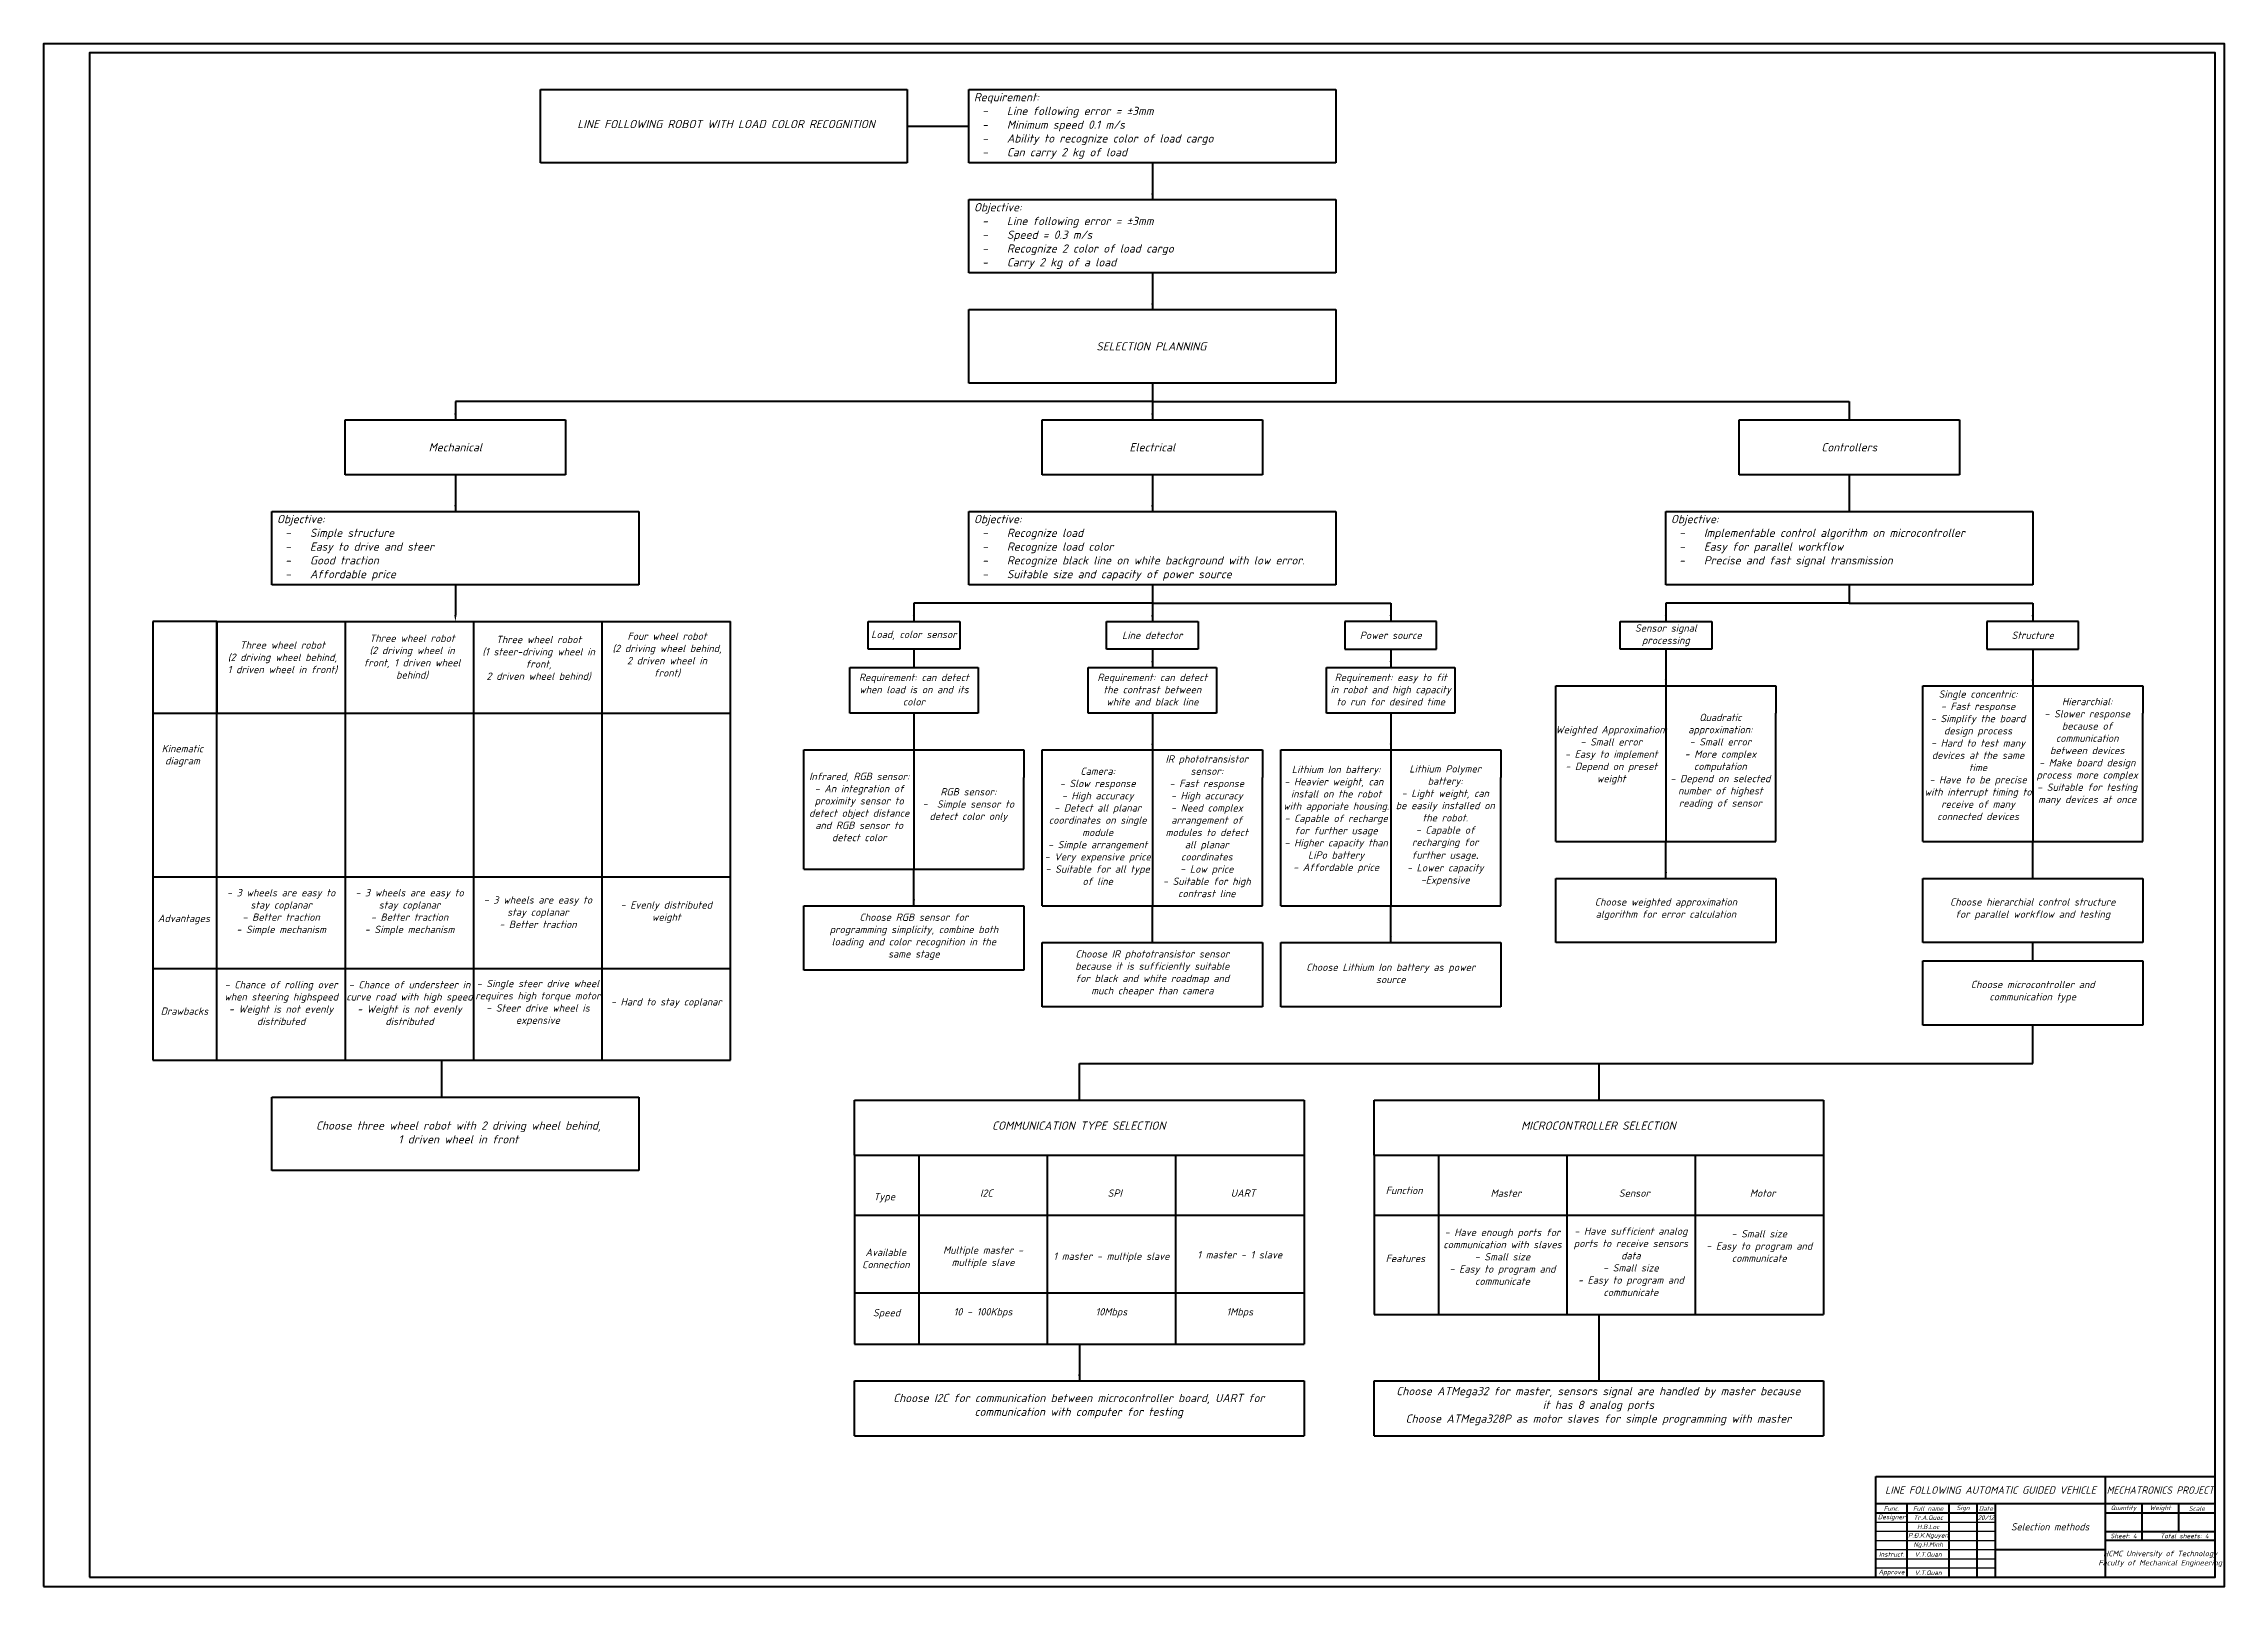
# Model space of a CAD drawing. Header units: millimetres. Extents: x -455 to 3881, y -6720 to -2691.
# Drawn here: x 0 to 1189, y -3532 to -2691 of the extents above; entities that cross this region are included whole.
import ezdxf

# ---------------------------------------------------------------- set-up
doc = ezdxf.new("R2010")
doc.units = ezdxf.units.MM
doc.header["$LTSCALE"] = 3
for name, color, linetype, lineweight in [('_u', 7, 'Continuous', 0), ('AM_0', 7, 'Continuous', 50), ('Basic', 7, 'Continuous', 50), ('Thin', 3, 'Continuous', 25)]:
    doc.layers.add(name, color=color, linetype=linetype, lineweight=lineweight)
doc.styles.get("Standard").update_dxf_attribs({"font": 'isocpeui.ttf'})

msp = doc.modelspace()

# ---------------------------------------------------------------- texts
at = {"layer": '_u', "char_height": 4, "attachment_point": 5}
for s, insert in [('\\pxqc;\\P- 3 wheels are easy to stay coplanar\\P- Better traction\\P- Simple mechanism', (129.5, -3160.7)), ('\\pxqc;\\P- 3 wheels are easy to stay coplanar\\P- Better traction\\P- Simple mechanism', (199.5, -3160.7)), ('\\pxqc;\\P- 3 wheels are easy to stay coplanar\\P- Better traction', (269.5, -3160.7)), ('\\pxqc;\\P- Evenly distributed weight', (339.5, -3160.7)), ('\\pxqc;Multiple master - multiple slave', (512.2, -3352.2)), ('\\pxqc;1 master - multiple slave', (582.2, -3352.2)), ('\\pxqc;1 master - 1 slave', (652.2, -3350.8))]:
    msp.add_mtext_dynamic_manual_height_columns(s, width=60.611, gutter_width=12.5, heights=[50], dxfattribs=dict(at, insert=insert))
at = {"layer": 'AM_0'}
for s, width, heights, insert, char_height, attachment_point in [('Requirement:\\P\\pxi-3,l4,t4;-^ILine following error = %%P3mm\\P-^IMinimum speed 0.1 m/s\\P-^IAbility to recognize color of load cargo\\P-^ICan carry 2 kg of load', 197.348, [39.2], (507.2, -2717.5), 4.5, 1), ('LINE FOLLOWING ROBOT WITH LOAD COLOR RECOGNITION', 193.547, [0], (372.1, -2734.4), 4.5, 5), ('Objective:\\P\\pxi-3,l4,t4;-^ILine following error = %%P3mm\\P-^ISpeed = 0.3 m/s\\P-^IRecognize 2 color of load cargo\\P-^ICarry 2 kg of a load', 193.547, [39.2], (507.2, -2777.5), 4.5, 1), ('SELECTION PLANNING', 193.547, [39.2], (603.9, -2855.6), 4.5, 5), ('Mechanical ', 120, [30], (224.5, -2910.6), 4.5, 5), ('Electrical', 120, [30], (604.5, -2910.6), 4.5, 5), ('Controllers', 120, [30], (984.5, -2910.6), 4.5, 5), ('Objective:\\P\\pxi-3,l4,t4;-^ISimple structure\\P-^IEasy to drive and steer\\P-^IGood traction\\P-^IAffordable price', 193.547, [39.2], (127.2, -2947.5), 4.5, 1), ('Objective:\\P\\pxi-3,l4,t4;-^IRecognize load \\P-^IRecognize load color\\P-^IRecognize black line on white background with low error.\\P-^ISuitable size and capacity of power source', 193.547, [39.2], (507.2, -2947.5), 4.5, 1), ('Objective:\\P\\pxi-3,l4,t4;-^IImplementable control algorithm on microcontroller\\P-^IEasy for parallel workflow\\P-^IPrecise and fast signal transmission', 193.547, [39.2], (887.2, -2947.5), 4.5, 1), ('Sensor signal processing', 50, [0], (884.5, -3013.1), 4, 5), ('\\pxqc;Three wheel robot \\P(2 driving wheel behind, \\P1 driven wheel in front)', 64.471, [50], (130.2, -3025.3), 4, 5), ('Three wheel robot \\P(2 driving wheel in front, 1 driven wheel behind)', 60, [40], (200.9, -3024.9), 4, 5), ('Three wheel robot \\P(1 steer-driving wheel in front, \\P2 driven wheel behind)', 64.715, [40], (269.9, -3025.6), 4, 5), ('Four wheel robot \\P(2 driving wheel behind, 2 driven wheel in front)', 60, [0], (339.9, -3023.8), 4, 5), ('Load, color sensor', 50, [0], (474.5, -3013.1), 4, 5), ('Line detector', 50, [0], (604.5, -3013.1), 4, 5), ('Power source', 50, [0], (734.5, -3013.1), 4, 5), ('Structure', 50, [0], (1084.5, -3013.1), 4, 5), ('Requirement: can detect when load is on and its color', 65, [28.1], (474.5, -3042.7), 4, 5), ('Requirement: can detect the contrast between white and black line', 65, [28.1], (604.5, -3042.7), 4, 5), ('Requirement: easy to fit in robot and high capacity to run for desired time ', 67.46, [28.1], (734.5, -3042.7), 4, 5), ('Single concentric:\\P- Fast response\\P- Simplify the board design process\\P- Hard to test many devices at the same time\\P- Have to be precise with interrupt timing to receive of many connected devices', 60, [0], (1054.7, -3078.5), 4, 5), ('Hierarchial:\\P- Slower response because of communication between devices\\P- Make board design process more complex\\P- Suitable for testing many devices at once', 55.275, [0], (1114.2, -3076.5), 4, 5), ('Weighted Approximation:\\P- Small error\\P- Easy to implement\\P- Depend on preset weight', 60, [0], (854.7, -3078.5), 4, 5), ('Quadratic approximation:\\P- Small error\\P- More complex computation\\P- Depend on selected number of highest reading of sensor', 55.275, [0], (914.2, -3081.8), 4, 5), ('Kinematic\\Pdiagram', 35.23, [52.7], (75.7, -3078.8), 4, 5), ('IR phototransistor sensor:\\P- Fast response\\P- High accuracy\\P- Need complex arrangement of modules to detect all planar coordinates\\P- Low price\\P- Suitable for high contrast line', 50, [0], (634.2, -3117.2), 4, 5), ('Infrared, RGB sensor:\\P- An integration of proximity sensor to detect object distance and RGB sensor to detect color', 60, [0], (444.7, -3106.7), 4, 5), ('Camera:^J- Slow response\\P- High accuracy \\P- Detect all planar coordinates on single module^J- Simple arrangement\\P- Very expensive price\\P- Suitable for all type of line', 60, [0], (574.7, -3117.2), 4, 5), ('Lithium Ion battery:\\P- Heavier weight, can  install on the robot with apporiate housing.\\P- Capable of recharge for further usage\\P- Higher capacity than LiPo battery\\P- Affordable price', 60, [0], (704.7, -3113.5), 4, 5), ('Lithium Polymer battery:\\P- Light weight, can be easily installed on the robot.\\P- Capable of recharging for further usage{\\fTimes New Roman|b0|i0|c0|p18;\\H1.08333x;.}\\P- Lower capacity\\P-Expensive', 55.275, [0], (764.2, -3116.8), 4, 5), ('RGB sensor:\\P-  Simple sensor to detect color only ', 50, [0], (504.2, -3105.7), 4, 5), ('Choose weighted approximation algorithm for error calculation', 92.5, [41.9], (884.5, -3162.4), 4, 5), ('Choose hierarchial control structure for parallel workflow and testing', 92.5, [41.9], (1084.5, -3162.4), 4, 5), ('\\pxqc;Advantages', 34.495, [52.7], (76.5, -3168), 4, 5), ('Choose RGB sensor for programming simplicity, combine both loading and color recognition in the same stage', 92.5, [41.9], (474.5, -3177.4), 4, 5), ('Choose IR phototransistor sensor because it is sufficiently suitable for black and white roadmap and much cheaper than camera', 92.5, [41.9], (604.5, -3197.4), 4, 5), ('Choose Lithium Ion battery as power source', 92.5, [41.9], (734.5, -3197.4), 4, 5), ('\\P\\pxqc;- Chance of rolling over when steering highspeed\\P- Weight is not evenly distributed', 70, [0], (129.5, -3210.2), 4, 5), ('\\P- Chance of understeer in curve road with high speed\\P\\pxqc;- Weight is not evenly distributed', 70, [0], (199.5, -3210.2), 4, 5), ('\\P- Single steer drive wheel requires high torque motor\\P- Steer drive wheel is expensive ', 70, [0], (269.5, -3210.2), 4, 5), ('Choose microcontroller and communication type', 92.5, [41.9], (1084.5, -3207.4), 4, 5), ('\\pxqc;Drawbacks', 34.127, [52.7], (76.8, -3218), 4, 5), ('\\P\\pxqc;- Hard to stay coplanar', 70, [0], (339.5, -3210.2), 4, 5), ('\\pxi-3,l4,t4;Choose three wheel robot with 2 driving wheel behind, \\P1 driven wheel in front', 193.547, [39.2], (223.9, -3284.1), 4.5, 5), ('COMMUNICATION TYPE SELECTION', 221.896, [23.5], (564.4, -3280.4), 4.5, 5), ('MICROCONTROLLER SELECTION', 221.896, [23.5], (847.7, -3280.4), 4.5, 5), ('\\pxqc;Type', 35.23, [52.7], (458.4, -3319.7), 4, 5), ('\\pxqc;I2C', 55.763, [52.7], (514, -3317.2), 4, 5), ('\\pxqc;SPI', 55.763, [52.7], (584, -3317.2), 4, 5), ('\\pxqc;UART', 55.763, [52.7], (654, -3317.2), 4, 5), ('\\pxqc;Function', 35.23, [52.7], (741.8, -3315.7), 4, 5), ('\\pxqc;Master', 55.763, [52.7], (797.3, -3317.2), 4, 5), ('\\pxqc;Sensor', 55.763, [52.7], (867.3, -3317.2), 4, 5), ('Motor', 55.763, [52.7], (937.3, -3317.2), 4, 5), ('\\pxqc;- Have enough ports for communication with slaves\\P- Small size\\P- Easy to program and communicate', 70.275, [73.1], (795.4, -3351.9), 4, 5), ('\\pxqc;- Have sufficient analog ports to receive sensors data\\P- Small size\\P- Easy to program and communicate', 70.275, [73.1], (865.4, -3354.6), 4, 5), ('\\P\\pxqc;- Small size\\P- Easy to program and communicate', 70.275, [73.1], (935.4, -3342.7), 4, 5), ('\\pxqc;Available Connection ', 34.495, [52.7], (459.2, -3352.8), 4, 5), ('\\pxqc;Features ', 34.495, [52.7], (742.5, -3352.8), 4, 5), ('\\pxqc;Speed', 34.127, [52.7], (459.6, -3383), 4, 5), ('\\pxqc;10 - 100Kbps ', 70, [0], (512.2, -3382.5), 4, 5), ('\\pxqc;10Mbps', 70, [0], (582.2, -3382.5), 4, 5), ('1Mbps', 70, [0], (652.2, -3382.5), 4, 5), ('Choose ATMega32 for master, sensors signal are handled by master because it has 8 analog ports\\PChoose ATMega328P as motor slaves for simple programming with master', 221.896, [23.5], (847.7, -3433.3), 4.5, 5), ('Choose I2C for communication between microcontroller board, UART for communication with computer for testing', 221.896, [23.5], (564.4, -3433.3), 4.5, 5)]:
    msp.add_mtext_dynamic_manual_height_columns(s, width=width, gutter_width=12.5, heights=heights, dxfattribs=dict(at, insert=insert, char_height=char_height, attachment_point=attachment_point))
at = {"layer": 'Basic', "attachment_point": 4}
for s, insert, char_height, width in [('\\pxqc;LINE FOLLOWING AUTOMATIC GUIDED VEHICLE', (999, -3479.1), 4, 125), ('\\pxqc;{\\fTCVN 7284|b0|i1|c0|p34;MECHATRONICS PROJECT}', (1124, -3479.1), 4, 60), ('\\pxqc;{\\fTCVN 7284|b0|i1|c0|p34;Designer}', (999, -3494.1), 2.5, 17), ('\\pxqc;{\\fTCVN 7284|b0|i1|c0|p34;Func.}', (999, -3489.1), 2.5, 17), ('\\pxqc;{\\fTCVN 7284|b0|i1|c0|p34;Full name}', (1016, -3489.1), 2.5, 23), ('\\pxqc;Tr.A.Quoc', (1016, -3494.1), 2.5, 23), ('\\pxqc;{\\fTCVN 7284|b0|i1|c0|p34;Sign}', (1039, -3489.1), 2.5, 15), ('\\A1;\\pxqc;20/12', (1054, -3494.1), 2.5, 10), ('\\pxqc;{\\fTCVN 7284|b0|i1|c0|p34;Date}', (1054, -3489.1), 2.5, 10), ('\\pxqc;{\\fTCVN 7284|b0|i1|c0|p34;Quantity}', (1124, -3489.1), 2.5, 20), ('\\pxqc;{\\fTCVN 7284|b0|i1|c0|p34;Weight}', (1144, -3489.1), 2.5, 20), ('\\pxqc;{\\fTCVN 7284|b0|i1|c0|p34;Scale}', (1164, -3489.1), 2.5, 20), ('\\pxqc;P.Đ.K.Nguyen', (1016, -3504.1), 2.5, 23), ('\\pxqc;{\\fTCVN 7284|b0|i1|c0|p34;Ng.H.Minh}', (1016, -3509.1), 2.5, 23), ('\\pxqc;{\\fTCVN 7284|b0|i1|c0|p34;H.B.Loc}', (1016, -3499.1), 2.5, 23), ('\\pxqc;{\\fTCVN 7284|b0|i1|c0|p34;Selection methods}', (1064, -3499.1), 4, 60), ('\\pxqc;{\\fTCVN 7284|b0|i1|c0|p34;Sheet: 4}', (1124, -3504.1), 2.5, 20), ('\\pxql;{\\fTCVN 7284|b0|i1|c0|p34;^ITotal sheets: 4}', (1144, -3504.1), 2.5, 40), ('\\pxqc;Instruct.', (999, -3514.1), 2.5, 17), ('\\pxqc;{\\fTCVN 7284|b0|i1|c0|p34;V.T.Quan}', (1016, -3514.1), 2.5, 23), ('\\pxqc;{\\fTCVN 7284|b0|i1|c0|p34;HCMC University of Technology^JFaculty of Mechanical Engineering}', (1124, -3516.6), 3, 60), ('\\pxqc;{\\fTCVN 7284|b0|i1|c0|p34;Approve}', (999, -3524.1), 2.5, 17), ('\\pxqc;{\\fTCVN 7284|b0|i1|c0|p34;V.T.Quan}', (1016, -3524.1), 2.5, 23)]:
    msp.add_mtext(s, dxfattribs=dict(at, insert=insert, char_height=char_height, width=width))

# ---------------------------------------------------------------- blocks, each defined once
blk = doc.blocks.new('muitenxuong')
at = {"layer": 'AM_0'}
blk.add_solid([(0.6, 3.5), (0, 0), (-0.6, 3.5)], dxfattribs=at)
blk = doc.blocks.new('muitenphai')
at = {"layer": 'AM_0'}
blk.add_solid([(-3.5, 0.6), (0, 0), (-3.5, -0.6)], dxfattribs=at)

# ---------------------------------------------------------------- linework, layer by layer
at = {"layer": 'AM_0'}
for p, q in [((270.9, -2715.6), (470.9, -2715.6)), ((270.9, -2755.6), (270.9, -2715.6)), ((470.9, -2715.6), (470.9, -2755.6)), ((504.5, -2715.6), (704.5, -2715.6)), ((504.5, -2755.6), (504.5, -2715.6)), ((704.5, -2715.6), (704.5, -2755.6)), ((470.9, -2735.6), (504.5, -2735.6)), ((470.9, -2755.6), (270.9, -2755.6)), ((704.5, -2755.6), (504.5, -2755.6)), ((604.5, -2755.6), (604.5, -2775.6)), ((504.5, -2775.6), (704.5, -2775.6)), ((504.5, -2815.6), (504.5, -2775.6)), ((704.5, -2775.6), (704.5, -2815.6)), ((704.5, -2815.6), (504.5, -2815.6)), ((604.5, -2815.6), (604.5, -2835.6)), ((504.5, -2835.6), (704.5, -2835.6)), ((504.5, -2875.6), (504.5, -2835.6)), ((704.5, -2835.6), (704.5, -2875.6)), ((704.5, -2875.6), (504.5, -2875.6)), ((604.5, -2875.6), (604.5, -2895.6)), ((604.5, -2885.6), (224.5, -2885.6)), ((224.5, -2885.6), (224.5, -2895.6)), ((604.5, -2885.6), (984.5, -2885.6)), ((984.5, -2885.6), (984.5, -2895.6)), ((164.5, -2895.6), (284.5, -2895.6)), ((164.5, -2925.6), (164.5, -2895.6)), ((284.5, -2895.6), (284.5, -2925.6)), ((544.5, -2895.6), (664.5, -2895.6)), ((544.5, -2925.6), (544.5, -2895.6)), ((664.5, -2895.6), (664.5, -2925.6)), ((924.5, -2895.6), (1044.5, -2895.6)), ((924.5, -2925.6), (924.5, -2895.6)), ((1044.5, -2895.6), (1044.5, -2925.6)), ((284.5, -2925.6), (164.5, -2925.6)), ((224.5, -2925.6), (224.5, -2945.6)), ((664.5, -2925.6), (544.5, -2925.6)), ((604.5, -2925.6), (604.5, -2945.6)), ((1044.5, -2925.6), (924.5, -2925.6)), ((984.5, -2925.6), (984.5, -2945.6)), ((124.5, -2945.6), (324.5, -2945.6)), ((124.5, -2985.6), (124.5, -2945.6)), ((324.5, -2945.6), (324.5, -2985.6)), ((504.5, -2945.6), (704.5, -2945.6)), ((504.5, -2985.6), (504.5, -2945.6)), ((704.5, -2945.6), (704.5, -2985.6)), ((884.5, -2945.6), (1084.5, -2945.6)), ((884.5, -2985.6), (884.5, -2945.6)), ((1084.5, -2945.6), (1084.5, -2985.6)), ((324.5, -2985.6), (124.5, -2985.6)), ((224.5, -2985.6), (224.5, -3002.1)), ((604.5, -2995.6), (474.5, -2995.6)), ((474.5, -2995.6), (474.5, -3005.6)), ((704.5, -2985.6), (504.5, -2985.6)), ((604.5, -2985.6), (604.5, -2995.6)), ((604.5, -2995.6), (734.5, -2995.6)), ((604.5, -2995.6), (604.5, -3005.6)), ((734.5, -2995.6), (734.5, -3005.6)), ((1084.5, -2985.6), (884.5, -2985.6)), ((984.5, -2995.6), (884.5, -2995.6)), ((884.5, -2995.6), (884.5, -3005.6)), ((984.5, -2985.6), (984.5, -2995.6)), ((984.5, -2995.6), (1084.5, -2995.6)), ((1084.5, -2995.6), (1084.5, -3005.6)), ((94.5, -3005.6), (59.5, -3005.6)), ((59.5, -3005.6), (59.5, -3244.8)), ((94.5, -3005.6), (164.5, -3005.6)), ((94.5, -3244.8), (94.5, -3005.6)), ((94.5, -3005.6), (94.5, -3055.6)), ((164.5, -3005.6), (234.5, -3005.6)), ((164.5, -3005.6), (164.5, -3244.8)), ((234.5, -3005.6), (304.5, -3005.6)), ((234.5, -3244.8), (234.5, -3005.6)), ((304.5, -3005.6), (374.5, -3005.6)), ((304.5, -3244.7), (304.5, -3005.6)), ((374.5, -3244.8), (374.5, -3005.6)), ((449.5, -3005.6), (499.5, -3005.6)), ((449.5, -3020.6), (449.5, -3005.6)), ((499.5, -3005.6), (499.5, -3020.6)), ((579.5, -3005.6), (629.5, -3005.6)), ((579.5, -3020.6), (579.5, -3005.6)), ((629.5, -3005.6), (629.5, -3020.6)), ((759.5, -3005.6), (709.5, -3005.6)), ((709.5, -3005.6), (709.5, -3020.6)), ((759.5, -3020.6), (759.5, -3005.6)), ((859.5, -3005.6), (909.5, -3005.6)), ((859.5, -3020.6), (859.5, -3005.6)), ((909.5, -3005.6), (909.5, -3020.6)), ((1109.5, -3005.6), (1059.5, -3005.6)), ((1059.5, -3005.6), (1059.5, -3020.6)), ((1109.5, -3020.6), (1109.5, -3005.6)), ((439.5, -3030.6), (509.5, -3030.6)), ((439.5, -3055.6), (439.5, -3030.6)), ((499.5, -3020.6), (449.5, -3020.6)), ((474.5, -3020.6), (474.5, -3030.6)), ((509.5, -3030.6), (509.5, -3055.6)), ((569.5, -3030.6), (639.5, -3030.6)), ((569.5, -3055.6), (569.5, -3030.6)), ((629.5, -3020.6), (579.5, -3020.6)), ((604.5, -3020.6), (604.5, -3030.6)), ((639.5, -3030.6), (639.5, -3055.6)), ((699.5, -3030.6), (769.5, -3030.6)), ((699.5, -3055.6), (699.5, -3030.6)), ((709.5, -3020.6), (759.5, -3020.6)), ((734.5, -3020.6), (734.5, -3030.6)), ((769.5, -3030.6), (769.5, -3055.6)), ((909.5, -3020.6), (859.5, -3020.6)), ((884.5, -3020.6), (884.5, -3040.6)), ((1059.5, -3020.6), (1109.5, -3020.6)), ((1084.5, -3020.6), (1084.5, -3040.6)), ((824.5, -3040.6), (874.5, -3040.6)), ((824.5, -3055.6), (824.5, -3040.6)), ((874.5, -3040.6), (944.5, -3040.6)), ((884.5, -3040.6), (884.5, -3125.6)), ((944.5, -3040.6), (944.5, -3055.6)), ((1024.5, -3040.6), (1074.5, -3040.6)), ((1024.5, -3055.6), (1024.5, -3040.6)), ((1074.5, -3040.6), (1144.5, -3040.6)), ((1084.5, -3040.6), (1084.5, -3125.6)), ((1144.5, -3040.6), (1144.5, -3055.6)), ((59.5, -3055.6), (374.5, -3055.6)), ((509.5, -3055.6), (439.5, -3055.6)), ((474.5, -3055.6), (474.5, -3075.6)), ((639.5, -3055.6), (569.5, -3055.6)), ((604.5, -3055.6), (604.5, -3075.6)), ((769.5, -3055.6), (699.5, -3055.6)), ((734.5, -3055.6), (734.5, -3075.6)), ((824.5, -3125.6), (824.5, -3055.6)), ((944.5, -3125.6), (944.5, -3055.6)), ((1024.5, -3125.6), (1024.5, -3055.6)), ((1144.5, -3125.6), (1144.5, -3055.6)), ((414.5, -3075.6), (464.5, -3075.6)), ((414.5, -3090.6), (414.5, -3075.6)), ((464.5, -3075.6), (534.5, -3075.6)), ((474.5, -3075.6), (474.5, -3140.6)), ((534.5, -3075.6), (534.5, -3090.6)), ((544.5, -3075.6), (604.5, -3075.6)), ((544.5, -3090.6), (544.5, -3075.6)), ((604.5, -3075.6), (664.5, -3075.6)), ((604.5, -3075.6), (604.5, -3160.6)), ((664.5, -3075.6), (664.5, -3090.6)), ((674.5, -3075.6), (724.5, -3075.6)), ((674.5, -3090.6), (674.5, -3075.6)), ((724.5, -3075.6), (794.5, -3075.6)), ((734.5, -3075.6), (734.5, -3160.6)), ((794.5, -3075.6), (794.5, -3090.6)), ((414.5, -3140.6), (414.5, -3090.6)), ((534.5, -3140.6), (534.5, -3090.6)), ((544.5, -3160.6), (544.5, -3090.6)), ((664.5, -3160.6), (664.5, -3090.6)), ((674.5, -3160.6), (674.5, -3090.6)), ((794.5, -3160.6), (794.5, -3090.6)), ((824.5, -3125.6), (884.5, -3125.6)), ((884.5, -3125.6), (944.5, -3125.6)), ((884.5, -3145.6), (884.5, -3125.6)), ((1024.5, -3125.6), (1084.5, -3125.6)), ((1084.5, -3125.6), (1144.5, -3125.6)), ((1084.5, -3145.6), (1084.5, -3125.6)), ((59.5, -3144.8), (374.5, -3144.8)), ((414.5, -3140.6), (464.5, -3140.6)), ((464.5, -3140.6), (534.5, -3140.6)), ((474.5, -3160.6), (474.5, -3140.6)), ((824.5, -3145.6), (944.5, -3145.6)), ((824.5, -3180.6), (824.5, -3145.6)), ((944.5, -3145.6), (944.5, -3180.6)), ((1024.5, -3145.6), (1144.5, -3145.6)), ((1024.5, -3180.6), (1024.5, -3145.6)), ((1144.5, -3145.6), (1144.5, -3180.6)), ((414.5, -3160.6), (534.5, -3160.6)), ((414.5, -3195.6), (414.5, -3160.6)), ((534.5, -3160.6), (534.5, -3195.6)), ((544.5, -3160.6), (594.5, -3160.6)), ((594.5, -3160.6), (664.5, -3160.6)), ((604.5, -3180.6), (604.5, -3160.6)), ((674.5, -3160.6), (734.5, -3160.6)), ((734.5, -3160.6), (794.5, -3160.6)), ((734.5, -3180.6), (734.5, -3160.6)), ((544.5, -3180.6), (664.5, -3180.6)), ((544.5, -3215.6), (544.5, -3180.6)), ((664.5, -3180.6), (664.5, -3215.6)), ((674.5, -3180.6), (794.5, -3180.6)), ((674.5, -3215.6), (674.5, -3180.6)), ((794.5, -3180.6), (794.5, -3215.6)), ((944.5, -3180.6), (824.5, -3180.6)), ((1144.5, -3180.6), (1024.5, -3180.6)), ((1084.5, -3190.6), (1084.5, -3180.6)), ((59.5, -3194.8), (374.5, -3194.8)), ((534.5, -3195.6), (414.5, -3195.6)), ((1024.5, -3190.6), (1144.5, -3190.6)), ((1024.5, -3225.6), (1024.5, -3190.6)), ((1144.5, -3190.6), (1144.5, -3225.6)), ((664.5, -3215.6), (544.5, -3215.6)), ((794.5, -3215.6), (674.5, -3215.6)), ((1144.5, -3225.6), (1024.5, -3225.6)), ((1084.5, -3246.5), (1084.5, -3225.6)), ((59.5, -3244.8), (374.5, -3244.8)), ((217, -3244.8), (217, -3264.8)), ((564.7, -3266.5), (564.7, -3246.5)), ((564.7, -3246.5), (848, -3246.5)), ((848, -3246.5), (848, -3266.5)), ((848, -3246.5), (1084.5, -3246.5)), ((124.5, -3264.8), (324.5, -3264.8)), ((124.5, -3304.8), (124.5, -3264.8)), ((324.5, -3264.8), (324.5, -3304.8)), ((442.2, -3296.5), (442.2, -3266.5)), ((442.2, -3266.5), (687.2, -3266.5)), ((687.2, -3266.5), (687.2, -3296.5)), ((725.5, -3296.5), (725.5, -3266.5)), ((725.5, -3266.5), (970.5, -3266.5)), ((970.5, -3266.5), (970.5, -3296.5)), ((324.5, -3304.8), (124.5, -3304.8)), ((442.2, -3296.5), (687.2, -3296.5)), ((442.2, -3296.5), (442.2, -3399.5)), ((442.2, -3296.5), (477.2, -3296.5)), ((477.2, -3296.5), (477.2, -3399.5)), ((547.2, -3296.5), (547.2, -3399.5)), ((617.2, -3296.5), (617.2, -3399.5)), ((687.2, -3296.5), (687.2, -3399.5)), ((725.5, -3296.5), (970.5, -3296.5)), ((725.5, -3296.5), (725.5, -3383.4)), ((725.5, -3296.5), (760.5, -3296.5)), ((760.5, -3296.5), (760.5, -3383.4)), ((830.5, -3296.5), (830.5, -3383.4)), ((900.5, -3296.5), (900.5, -3383.4)), ((970.5, -3296.5), (970.5, -3383.4)), ((442.2, -3329.3), (687.2, -3329.3)), ((725.5, -3329.3), (970.5, -3329.3)), ((442.2, -3371.5), (687.2, -3371.5)), ((725.5, -3383.4), (970.5, -3383.4)), ((848, -3383.4), (848, -3419.5)), ((442.2, -3399.5), (687.2, -3399.5)), ((564.7, -3399.5), (564.7, -3419.5)), ((442.2, -3449.5), (442.2, -3419.5)), ((442.2, -3419.5), (687.2, -3419.5)), ((687.2, -3419.5), (687.2, -3449.5)), ((725.5, -3449.5), (725.5, -3419.5)), ((725.5, -3419.5), (970.5, -3419.5)), ((970.5, -3419.5), (970.5, -3449.5)), ((442.2, -3449.5), (687.2, -3449.5)), ((442.2, -3449.5), (477.2, -3449.5)), ((725.5, -3449.5), (970.5, -3449.5)), ((725.5, -3449.5), (760.5, -3449.5))]:
    msp.add_line(p, q, dxfattribs=at)
at = {"layer": 'AM_0', "lineweight": 50}
for points in [[(0, -3531.6), (1189, -3531.6), (1189, -2690.6), (0, -2690.6)], [(25, -3526.6), (1184, -3526.6), (1184, -2695.6), (25, -2695.6)]]:
    msp.add_lwpolyline(points, close=True, dxfattribs=at)
at = {"layer": 'Basic'}
for p, q in [((999, -3526.6), (999, -3471.6)), ((999, -3471.6), (1184, -3471.6)), ((1124, -3471.6), (1124, -3526.6)), ((1184, -3486.6), (999, -3486.6)), ((1064, -3491.6), (999, -3491.6)), ((1016, -3526.6), (1016, -3486.6)), ((1039, -3526.6), (1039, -3486.6)), ((1054, -3486.6), (1054, -3526.6)), ((1064, -3486.6), (1064, -3526.6)), ((1184, -3491.6), (1124, -3491.6)), ((1144, -3486.6), (1144, -3506.6)), ((1164, -3486.6), (1164, -3501.6)), ((1124, -3501.6), (1184, -3501.6)), ((1184, -3506.6), (1124, -3506.6)), ((1124, -3511.6), (1064, -3511.6))]:
    msp.add_line(p, q, dxfattribs=at)
at = {"layer": 'Thin'}
for p, q in [((999, -3496.6), (1064, -3496.6)), ((1064, -3501.6), (999, -3501.6)), ((999, -3506.6), (1064, -3506.6)), ((1064, -3511.6), (999, -3511.6)), ((999, -3516.6), (1064, -3516.6)), ((1064, -3521.6), (999, -3521.6))]:
    msp.add_line(p, q, dxfattribs=at)

# ---------------------------------------------------------------- block references
at = {"layer": 'AM_0'}
for name, p in [('muitenphai', (504.5, -2735.6)), ('muitenxuong', (604.5, -2775.6)), ('muitenxuong', (604.5, -2835.6)), ('muitenxuong', (224.5, -2895.6)), ('muitenxuong', (604.5, -2895.6)), ('muitenxuong', (984.5, -2895.6)), ('muitenxuong', (224.5, -2945.6)), ('muitenxuong', (604.5, -2945.6)), ('muitenxuong', (984.5, -2945.6)), ('muitenxuong', (224.5, -3005.6)), ('muitenxuong', (474.5, -3005.6)), ('muitenxuong', (604.5, -3005.6)), ('muitenxuong', (734.5, -3005.6)), ('muitenxuong', (884.5, -3005.6)), ('muitenxuong', (1084.5, -3005.6)), ('muitenxuong', (474.5, -3030.6)), ('muitenxuong', (604.5, -3030.6)), ('muitenxuong', (734.5, -3030.6)), ('muitenxuong', (884.5, -3040.6)), ('muitenxuong', (1084.5, -3040.6)), ('muitenxuong', (474.5, -3075.6)), ('muitenxuong', (604.5, -3075.6)), ('muitenxuong', (734.5, -3075.6)), ('muitenxuong', (884.5, -3145.6)), ('muitenxuong', (1084.5, -3145.6)), ('muitenxuong', (474.5, -3160.6)), ('muitenxuong', (604.5, -3180.6)), ('muitenxuong', (734.5, -3180.6)), ('muitenxuong', (1084.5, -3190.6)), ('muitenxuong', (217, -3264.8)), ('muitenxuong', (564.7, -3266.5)), ('muitenxuong', (848, -3266.5)), ('muitenxuong', (564.7, -3419.5)), ('muitenxuong', (848, -3419.5))]:
    msp.add_blockref(name, p, dxfattribs=at)

msp.set_redraw_order([(e.dxf.handle, doc.entitydb.next_handle()) for e in msp.query("TEXT MTEXT ATTDEF DIMENSION ARC_DIMENSION")])  # texts and dimensions are drawn at this point

doc.saveas('drawing.dxf')
